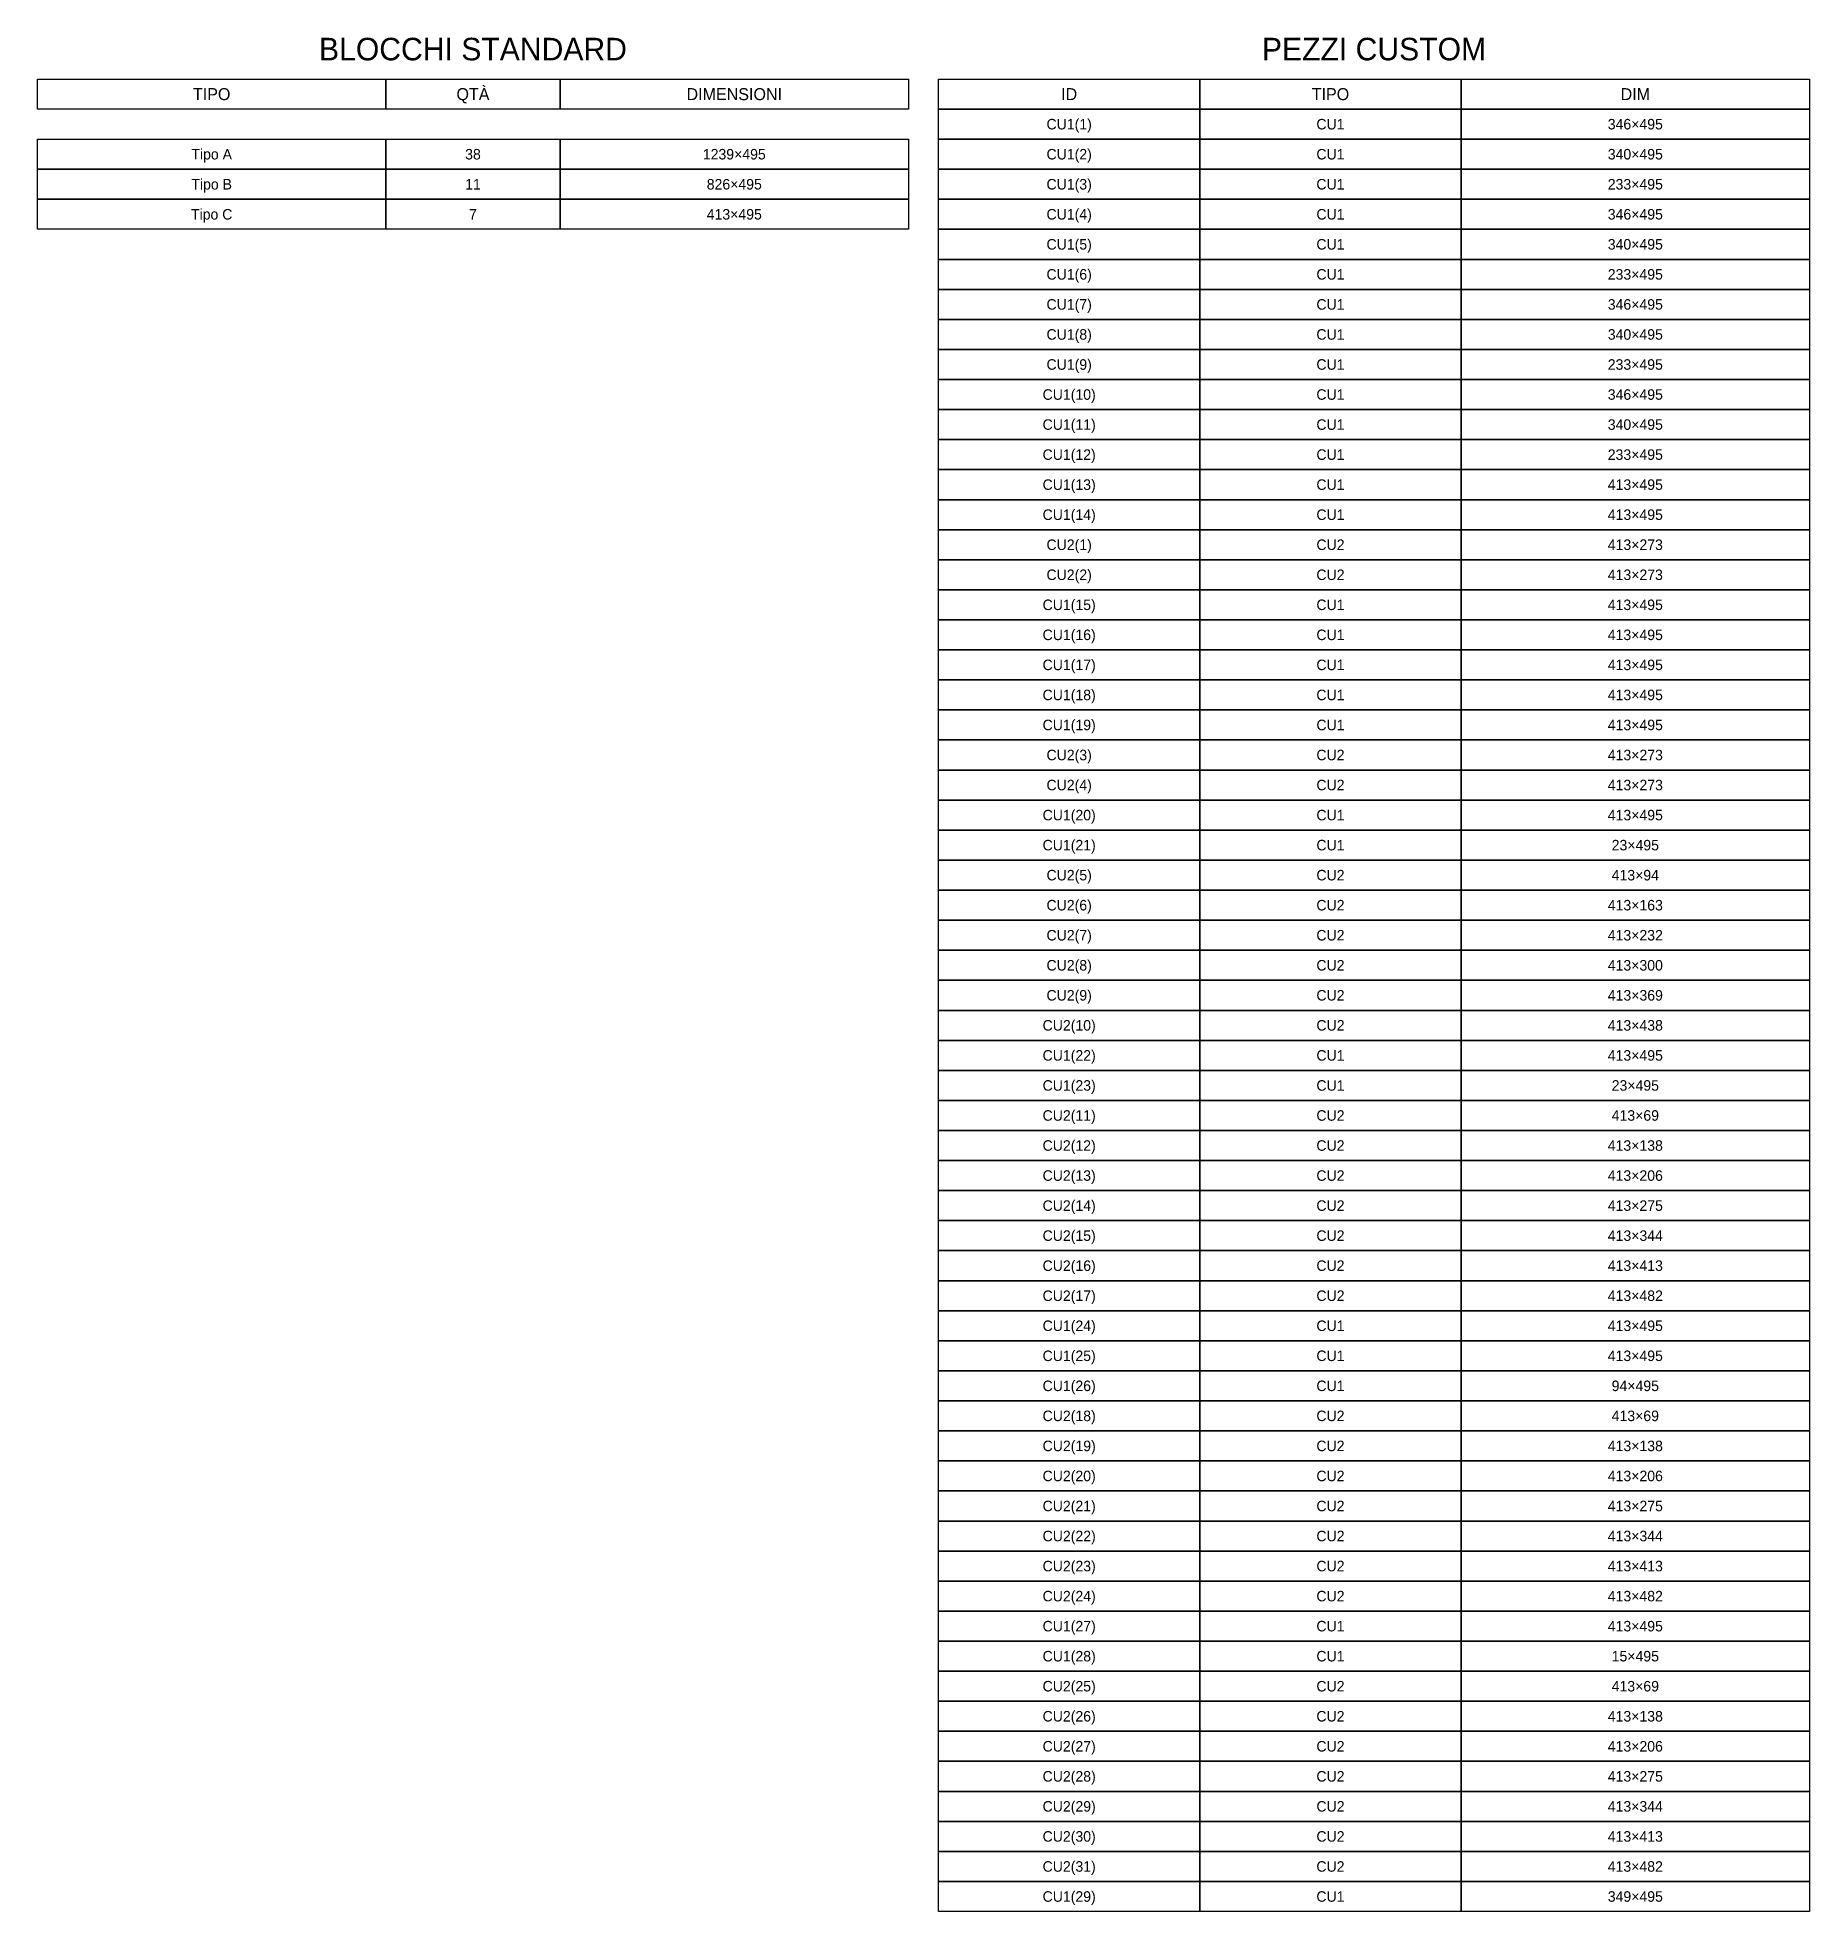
# Model space of a CAD drawing. Header units: metres. Extents: x -299 to 22806, y -29660 to 5454.
# Drawn here: x 0 to 11800, y -13700 to -1223 of the extents above; entities that cross this region are included whole.
import ezdxf
from ezdxf.enums import TextEntityAlignment as Align

# ---------------------------------------------------------------- set-up
doc = ezdxf.new("R2010")
doc.units = ezdxf.units.M
doc.layers.add('CARTIGLIO', color=7, linetype='Continuous')
doc.layers.add('TESTI', color=7, linetype='Continuous')

msp = doc.modelspace()

# ---------------------------------------------------------------- texts
at = {"layer": 'TESTI'}
for s, height, p in [('BLOCCHI STANDARD', 150, (2900, -1300)), ('PEZZI CUSTOM', 150, (8900, -1300)), ('TIPO', 80, (1160, -1600)), ('QTÀ', 80, (2900, -1600)), ('DIMENSIONI', 80, (4640, -1600)), ('ID', 80, (6870, -1600)), ('TIPO', 80, (8610, -1600)), ('DIM', 80, (10640, -1600)), ('CU1(1)', 70, (6870, -1800)), ('CU1', 70, (8610, -1800)), ('346×495', 70, (10640, -1800)), ('Tipo A', 70, (1160, -2000)), ('38', 70, (2900, -2000)), ('1239×495', 70, (4640, -2000)), ('CU1(2)', 70, (6870, -2000)), ('CU1', 70, (8610, -2000)), ('340×495', 70, (10640, -2000)), ('Tipo B', 70, (1160, -2200)), ('11', 70, (2900, -2200)), ('826×495', 70, (4640, -2200)), ('CU1(3)', 70, (6870, -2200)), ('CU1', 70, (8610, -2200)), ('233×495', 70, (10640, -2200)), ('Tipo C', 70, (1160, -2400)), ('7', 70, (2900, -2400)), ('413×495', 70, (4640, -2400)), ('CU1(4)', 70, (6870, -2400)), ('CU1', 70, (8610, -2400)), ('346×495', 70, (10640, -2400)), ('CU1(5)', 70, (6870, -2600)), ('CU1', 70, (8610, -2600)), ('340×495', 70, (10640, -2600)), ('CU1(6)', 70, (6870, -2800)), ('CU1', 70, (8610, -2800)), ('233×495', 70, (10640, -2800)), ('CU1(7)', 70, (6870, -3000)), ('CU1', 70, (8610, -3000)), ('346×495', 70, (10640, -3000)), ('CU1(8)', 70, (6870, -3200)), ('CU1', 70, (8610, -3200)), ('340×495', 70, (10640, -3200)), ('CU1(9)', 70, (6870, -3400)), ('CU1', 70, (8610, -3400)), ('233×495', 70, (10640, -3400)), ('CU1(10)', 70, (6870, -3600)), ('CU1', 70, (8610, -3600)), ('346×495', 70, (10640, -3600)), ('CU1(11)', 70, (6870, -3800)), ('CU1', 70, (8610, -3800)), ('340×495', 70, (10640, -3800)), ('CU1(12)', 70, (6870, -4000)), ('CU1', 70, (8610, -4000)), ('233×495', 70, (10640, -4000)), ('CU1(13)', 70, (6870, -4200)), ('CU1', 70, (8610, -4200)), ('413×495', 70, (10640, -4200)), ('CU1(14)', 70, (6870, -4400)), ('CU1', 70, (8610, -4400)), ('413×495', 70, (10640, -4400)), ('CU2(1)', 70, (6870, -4600)), ('CU2', 70, (8610, -4600)), ('413×273', 70, (10640, -4600)), ('CU2(2)', 70, (6870, -4800)), ('CU2', 70, (8610, -4800)), ('413×273', 70, (10640, -4800)), ('CU1(15)', 70, (6870, -5000)), ('CU1', 70, (8610, -5000)), ('413×495', 70, (10640, -5000)), ('CU1(16)', 70, (6870, -5200)), ('CU1', 70, (8610, -5200)), ('413×495', 70, (10640, -5200)), ('CU1(17)', 70, (6870, -5400)), ('CU1', 70, (8610, -5400)), ('413×495', 70, (10640, -5400)), ('CU1(18)', 70, (6870, -5600)), ('CU1', 70, (8610, -5600)), ('413×495', 70, (10640, -5600)), ('CU1(19)', 70, (6870, -5800)), ('CU1', 70, (8610, -5800)), ('413×495', 70, (10640, -5800)), ('CU2(3)', 70, (6870, -6000)), ('CU2', 70, (8610, -6000)), ('413×273', 70, (10640, -6000)), ('CU2(4)', 70, (6870, -6200)), ('CU2', 70, (8610, -6200)), ('413×273', 70, (10640, -6200)), ('CU1(20)', 70, (6870, -6400)), ('CU1', 70, (8610, -6400)), ('413×495', 70, (10640, -6400)), ('CU1(21)', 70, (6870, -6600)), ('CU1', 70, (8610, -6600)), ('23×495', 70, (10640, -6600)), ('CU2(5)', 70, (6870, -6800)), ('CU2', 70, (8610, -6800)), ('413×94', 70, (10640, -6800)), ('CU2(6)', 70, (6870, -7000)), ('CU2', 70, (8610, -7000)), ('413×163', 70, (10640, -7000)), ('CU2(7)', 70, (6870, -7200)), ('CU2', 70, (8610, -7200)), ('413×232', 70, (10640, -7200)), ('CU2(8)', 70, (6870, -7400)), ('CU2', 70, (8610, -7400)), ('413×300', 70, (10640, -7400)), ('CU2(9)', 70, (6870, -7600)), ('CU2', 70, (8610, -7600)), ('413×369', 70, (10640, -7600)), ('CU2(10)', 70, (6870, -7800)), ('CU2', 70, (8610, -7800)), ('413×438', 70, (10640, -7800)), ('CU1(22)', 70, (6870, -8000)), ('CU1', 70, (8610, -8000)), ('413×495', 70, (10640, -8000)), ('CU1(23)', 70, (6870, -8200)), ('CU1', 70, (8610, -8200)), ('23×495', 70, (10640, -8200)), ('CU2(11)', 70, (6870, -8400)), ('CU2', 70, (8610, -8400)), ('413×69', 70, (10640, -8400)), ('CU2(12)', 70, (6870, -8600)), ('CU2', 70, (8610, -8600)), ('413×138', 70, (10640, -8600)), ('CU2(13)', 70, (6870, -8800)), ('CU2', 70, (8610, -8800)), ('413×206', 70, (10640, -8800)), ('CU2(14)', 70, (6870, -9000)), ('CU2', 70, (8610, -9000)), ('413×275', 70, (10640, -9000)), ('CU2(15)', 70, (6870, -9200)), ('CU2', 70, (8610, -9200)), ('413×344', 70, (10640, -9200)), ('CU2(16)', 70, (6870, -9400)), ('CU2', 70, (8610, -9400)), ('413×413', 70, (10640, -9400)), ('CU2(17)', 70, (6870, -9600)), ('CU2', 70, (8610, -9600)), ('413×482', 70, (10640, -9600)), ('CU1(24)', 70, (6870, -9800)), ('CU1', 70, (8610, -9800)), ('413×495', 70, (10640, -9800)), ('CU1(25)', 70, (6870, -10000)), ('CU1', 70, (8610, -10000)), ('413×495', 70, (10640, -10000)), ('CU1(26)', 70, (6870, -10200)), ('CU1', 70, (8610, -10200)), ('94×495', 70, (10640, -10200)), ('CU2(18)', 70, (6870, -10400)), ('CU2', 70, (8610, -10400)), ('413×69', 70, (10640, -10400)), ('CU2(19)', 70, (6870, -10600)), ('CU2', 70, (8610, -10600)), ('413×138', 70, (10640, -10600)), ('CU2(20)', 70, (6870, -10800)), ('CU2', 70, (8610, -10800)), ('413×206', 70, (10640, -10800)), ('CU2(21)', 70, (6870, -11000)), ('CU2', 70, (8610, -11000)), ('413×275', 70, (10640, -11000)), ('CU2(22)', 70, (6870, -11200)), ('CU2', 70, (8610, -11200)), ('413×344', 70, (10640, -11200)), ('CU2(23)', 70, (6870, -11400)), ('CU2', 70, (8610, -11400)), ('413×413', 70, (10640, -11400)), ('CU2(24)', 70, (6870, -11600)), ('CU2', 70, (8610, -11600)), ('413×482', 70, (10640, -11600)), ('CU1(27)', 70, (6870, -11800)), ('CU1', 70, (8610, -11800)), ('413×495', 70, (10640, -11800)), ('CU1(28)', 70, (6870, -12000)), ('CU1', 70, (8610, -12000)), ('15×495', 70, (10640, -12000)), ('CU2(25)', 70, (6870, -12200)), ('CU2', 70, (8610, -12200)), ('413×69', 70, (10640, -12200)), ('CU2(26)', 70, (6870, -12400)), ('CU2', 70, (8610, -12400)), ('413×138', 70, (10640, -12400)), ('CU2(27)', 70, (6870, -12600)), ('CU2', 70, (8610, -12600)), ('413×206', 70, (10640, -12600)), ('CU2(28)', 70, (6870, -12800)), ('CU2', 70, (8610, -12800)), ('413×275', 70, (10640, -12800)), ('CU2(29)', 70, (6870, -13000)), ('CU2', 70, (8610, -13000)), ('413×344', 70, (10640, -13000)), ('CU2(30)', 70, (6870, -13200)), ('CU2', 70, (8610, -13200)), ('413×413', 70, (10640, -13200)), ('CU2(31)', 70, (6870, -13400)), ('CU2', 70, (8610, -13400)), ('413×482', 70, (10640, -13400)), ('CU1(29)', 70, (6870, -13600)), ('CU1', 70, (8610, -13600)), ('349×495', 70, (10640, -13600))]:
    msp.add_text(s, height=height, dxfattribs=at).set_placement(p, align=Align.MIDDLE_CENTER)

# ---------------------------------------------------------------- linework, layer by layer
at = {"layer": 'CARTIGLIO'}
for points in [[(0, -1500), (2320, -1500), (2320, -1700), (0, -1700), (0, -1500)], [(2320, -1500), (3480, -1500), (3480, -1700), (2320, -1700), (2320, -1500)], [(3480, -1500), (5800, -1500), (5800, -1700), (3480, -1700), (3480, -1500)], [(6000, -1500), (7740, -1500), (7740, -1700), (6000, -1700), (6000, -1500)], [(7740, -1500), (9480, -1500), (9480, -1700), (7740, -1700), (7740, -1500)], [(9480, -1500), (11800, -1500), (11800, -1700), (9480, -1700), (9480, -1500)], [(6000, -1700), (7740, -1700), (7740, -1900), (6000, -1900), (6000, -1700)], [(7740, -1700), (9480, -1700), (9480, -1900), (7740, -1900), (7740, -1700)], [(9480, -1700), (11800, -1700), (11800, -1900), (9480, -1900), (9480, -1700)], [(0, -1900), (2320, -1900), (2320, -2100), (0, -2100), (0, -1900)], [(2320, -1900), (3480, -1900), (3480, -2100), (2320, -2100), (2320, -1900)], [(3480, -1900), (5800, -1900), (5800, -2100), (3480, -2100), (3480, -1900)], [(6000, -1900), (7740, -1900), (7740, -2100), (6000, -2100), (6000, -1900)], [(7740, -1900), (9480, -1900), (9480, -2100), (7740, -2100), (7740, -1900)], [(9480, -1900), (11800, -1900), (11800, -2100), (9480, -2100), (9480, -1900)], [(0, -2100), (2320, -2100), (2320, -2300), (0, -2300), (0, -2100)], [(2320, -2100), (3480, -2100), (3480, -2300), (2320, -2300), (2320, -2100)], [(3480, -2100), (5800, -2100), (5800, -2300), (3480, -2300), (3480, -2100)], [(6000, -2100), (7740, -2100), (7740, -2300), (6000, -2300), (6000, -2100)], [(7740, -2100), (9480, -2100), (9480, -2300), (7740, -2300), (7740, -2100)], [(9480, -2100), (11800, -2100), (11800, -2300), (9480, -2300), (9480, -2100)], [(0, -2300), (2320, -2300), (2320, -2500), (0, -2500), (0, -2300)], [(2320, -2300), (3480, -2300), (3480, -2500), (2320, -2500), (2320, -2300)], [(3480, -2300), (5800, -2300), (5800, -2500), (3480, -2500), (3480, -2300)], [(6000, -2300), (7740, -2300), (7740, -2500), (6000, -2500), (6000, -2300)], [(7740, -2300), (9480, -2300), (9480, -2500), (7740, -2500), (7740, -2300)], [(9480, -2300), (11800, -2300), (11800, -2500), (9480, -2500), (9480, -2300)], [(6000, -2500), (7740, -2500), (7740, -2700), (6000, -2700), (6000, -2500)], [(7740, -2500), (9480, -2500), (9480, -2700), (7740, -2700), (7740, -2500)], [(9480, -2500), (11800, -2500), (11800, -2700), (9480, -2700), (9480, -2500)], [(6000, -2700), (7740, -2700), (7740, -2900), (6000, -2900), (6000, -2700)], [(7740, -2700), (9480, -2700), (9480, -2900), (7740, -2900), (7740, -2700)], [(9480, -2700), (11800, -2700), (11800, -2900), (9480, -2900), (9480, -2700)], [(6000, -2900), (7740, -2900), (7740, -3100), (6000, -3100), (6000, -2900)], [(7740, -2900), (9480, -2900), (9480, -3100), (7740, -3100), (7740, -2900)], [(9480, -2900), (11800, -2900), (11800, -3100), (9480, -3100), (9480, -2900)], [(6000, -3100), (7740, -3100), (7740, -3300), (6000, -3300), (6000, -3100)], [(7740, -3100), (9480, -3100), (9480, -3300), (7740, -3300), (7740, -3100)], [(9480, -3100), (11800, -3100), (11800, -3300), (9480, -3300), (9480, -3100)], [(6000, -3300), (7740, -3300), (7740, -3500), (6000, -3500), (6000, -3300)], [(7740, -3300), (9480, -3300), (9480, -3500), (7740, -3500), (7740, -3300)], [(9480, -3300), (11800, -3300), (11800, -3500), (9480, -3500), (9480, -3300)], [(6000, -3500), (7740, -3500), (7740, -3700), (6000, -3700), (6000, -3500)], [(7740, -3500), (9480, -3500), (9480, -3700), (7740, -3700), (7740, -3500)], [(9480, -3500), (11800, -3500), (11800, -3700), (9480, -3700), (9480, -3500)], [(6000, -3700), (7740, -3700), (7740, -3900), (6000, -3900), (6000, -3700)], [(7740, -3700), (9480, -3700), (9480, -3900), (7740, -3900), (7740, -3700)], [(9480, -3700), (11800, -3700), (11800, -3900), (9480, -3900), (9480, -3700)], [(6000, -3900), (7740, -3900), (7740, -4100), (6000, -4100), (6000, -3900)], [(7740, -3900), (9480, -3900), (9480, -4100), (7740, -4100), (7740, -3900)], [(9480, -3900), (11800, -3900), (11800, -4100), (9480, -4100), (9480, -3900)], [(6000, -4100), (7740, -4100), (7740, -4300), (6000, -4300), (6000, -4100)], [(7740, -4100), (9480, -4100), (9480, -4300), (7740, -4300), (7740, -4100)], [(9480, -4100), (11800, -4100), (11800, -4300), (9480, -4300), (9480, -4100)], [(6000, -4300), (7740, -4300), (7740, -4500), (6000, -4500), (6000, -4300)], [(7740, -4300), (9480, -4300), (9480, -4500), (7740, -4500), (7740, -4300)], [(9480, -4300), (11800, -4300), (11800, -4500), (9480, -4500), (9480, -4300)], [(6000, -4500), (7740, -4500), (7740, -4700), (6000, -4700), (6000, -4500)], [(7740, -4500), (9480, -4500), (9480, -4700), (7740, -4700), (7740, -4500)], [(9480, -4500), (11800, -4500), (11800, -4700), (9480, -4700), (9480, -4500)], [(6000, -4700), (7740, -4700), (7740, -4900), (6000, -4900), (6000, -4700)], [(7740, -4700), (9480, -4700), (9480, -4900), (7740, -4900), (7740, -4700)], [(9480, -4700), (11800, -4700), (11800, -4900), (9480, -4900), (9480, -4700)], [(6000, -4900), (7740, -4900), (7740, -5100), (6000, -5100), (6000, -4900)], [(7740, -4900), (9480, -4900), (9480, -5100), (7740, -5100), (7740, -4900)], [(9480, -4900), (11800, -4900), (11800, -5100), (9480, -5100), (9480, -4900)], [(6000, -5100), (7740, -5100), (7740, -5300), (6000, -5300), (6000, -5100)], [(7740, -5100), (9480, -5100), (9480, -5300), (7740, -5300), (7740, -5100)], [(9480, -5100), (11800, -5100), (11800, -5300), (9480, -5300), (9480, -5100)], [(6000, -5300), (7740, -5300), (7740, -5500), (6000, -5500), (6000, -5300)], [(7740, -5300), (9480, -5300), (9480, -5500), (7740, -5500), (7740, -5300)], [(9480, -5300), (11800, -5300), (11800, -5500), (9480, -5500), (9480, -5300)], [(6000, -5500), (7740, -5500), (7740, -5700), (6000, -5700), (6000, -5500)], [(7740, -5500), (9480, -5500), (9480, -5700), (7740, -5700), (7740, -5500)], [(9480, -5500), (11800, -5500), (11800, -5700), (9480, -5700), (9480, -5500)], [(6000, -5700), (7740, -5700), (7740, -5900), (6000, -5900), (6000, -5700)], [(7740, -5700), (9480, -5700), (9480, -5900), (7740, -5900), (7740, -5700)], [(9480, -5700), (11800, -5700), (11800, -5900), (9480, -5900), (9480, -5700)], [(6000, -5900), (7740, -5900), (7740, -6100), (6000, -6100), (6000, -5900)], [(7740, -5900), (9480, -5900), (9480, -6100), (7740, -6100), (7740, -5900)], [(9480, -5900), (11800, -5900), (11800, -6100), (9480, -6100), (9480, -5900)], [(6000, -6100), (7740, -6100), (7740, -6300), (6000, -6300), (6000, -6100)], [(7740, -6100), (9480, -6100), (9480, -6300), (7740, -6300), (7740, -6100)], [(9480, -6100), (11800, -6100), (11800, -6300), (9480, -6300), (9480, -6100)], [(6000, -6300), (7740, -6300), (7740, -6500), (6000, -6500), (6000, -6300)], [(7740, -6300), (9480, -6300), (9480, -6500), (7740, -6500), (7740, -6300)], [(9480, -6300), (11800, -6300), (11800, -6500), (9480, -6500), (9480, -6300)], [(6000, -6500), (7740, -6500), (7740, -6700), (6000, -6700), (6000, -6500)], [(7740, -6500), (9480, -6500), (9480, -6700), (7740, -6700), (7740, -6500)], [(9480, -6500), (11800, -6500), (11800, -6700), (9480, -6700), (9480, -6500)], [(6000, -6700), (7740, -6700), (7740, -6900), (6000, -6900), (6000, -6700)], [(7740, -6700), (9480, -6700), (9480, -6900), (7740, -6900), (7740, -6700)], [(9480, -6700), (11800, -6700), (11800, -6900), (9480, -6900), (9480, -6700)], [(6000, -6900), (7740, -6900), (7740, -7100), (6000, -7100), (6000, -6900)], [(7740, -6900), (9480, -6900), (9480, -7100), (7740, -7100), (7740, -6900)], [(9480, -6900), (11800, -6900), (11800, -7100), (9480, -7100), (9480, -6900)], [(6000, -7100), (7740, -7100), (7740, -7300), (6000, -7300), (6000, -7100)], [(7740, -7100), (9480, -7100), (9480, -7300), (7740, -7300), (7740, -7100)], [(9480, -7100), (11800, -7100), (11800, -7300), (9480, -7300), (9480, -7100)], [(6000, -7300), (7740, -7300), (7740, -7500), (6000, -7500), (6000, -7300)], [(7740, -7300), (9480, -7300), (9480, -7500), (7740, -7500), (7740, -7300)], [(9480, -7300), (11800, -7300), (11800, -7500), (9480, -7500), (9480, -7300)], [(6000, -7500), (7740, -7500), (7740, -7700), (6000, -7700), (6000, -7500)], [(7740, -7500), (9480, -7500), (9480, -7700), (7740, -7700), (7740, -7500)], [(9480, -7500), (11800, -7500), (11800, -7700), (9480, -7700), (9480, -7500)], [(6000, -7700), (7740, -7700), (7740, -7900), (6000, -7900), (6000, -7700)], [(7740, -7700), (9480, -7700), (9480, -7900), (7740, -7900), (7740, -7700)], [(9480, -7700), (11800, -7700), (11800, -7900), (9480, -7900), (9480, -7700)], [(6000, -7900), (7740, -7900), (7740, -8100), (6000, -8100), (6000, -7900)], [(7740, -7900), (9480, -7900), (9480, -8100), (7740, -8100), (7740, -7900)], [(9480, -7900), (11800, -7900), (11800, -8100), (9480, -8100), (9480, -7900)], [(6000, -8100), (7740, -8100), (7740, -8300), (6000, -8300), (6000, -8100)], [(7740, -8100), (9480, -8100), (9480, -8300), (7740, -8300), (7740, -8100)], [(9480, -8100), (11800, -8100), (11800, -8300), (9480, -8300), (9480, -8100)], [(6000, -8300), (7740, -8300), (7740, -8500), (6000, -8500), (6000, -8300)], [(7740, -8300), (9480, -8300), (9480, -8500), (7740, -8500), (7740, -8300)], [(9480, -8300), (11800, -8300), (11800, -8500), (9480, -8500), (9480, -8300)], [(6000, -8500), (7740, -8500), (7740, -8700), (6000, -8700), (6000, -8500)], [(7740, -8500), (9480, -8500), (9480, -8700), (7740, -8700), (7740, -8500)], [(9480, -8500), (11800, -8500), (11800, -8700), (9480, -8700), (9480, -8500)], [(6000, -8700), (7740, -8700), (7740, -8900), (6000, -8900), (6000, -8700)], [(7740, -8700), (9480, -8700), (9480, -8900), (7740, -8900), (7740, -8700)], [(9480, -8700), (11800, -8700), (11800, -8900), (9480, -8900), (9480, -8700)], [(6000, -8900), (7740, -8900), (7740, -9100), (6000, -9100), (6000, -8900)], [(7740, -8900), (9480, -8900), (9480, -9100), (7740, -9100), (7740, -8900)], [(9480, -8900), (11800, -8900), (11800, -9100), (9480, -9100), (9480, -8900)], [(6000, -9100), (7740, -9100), (7740, -9300), (6000, -9300), (6000, -9100)], [(7740, -9100), (9480, -9100), (9480, -9300), (7740, -9300), (7740, -9100)], [(9480, -9100), (11800, -9100), (11800, -9300), (9480, -9300), (9480, -9100)], [(6000, -9300), (7740, -9300), (7740, -9500), (6000, -9500), (6000, -9300)], [(7740, -9300), (9480, -9300), (9480, -9500), (7740, -9500), (7740, -9300)], [(9480, -9300), (11800, -9300), (11800, -9500), (9480, -9500), (9480, -9300)], [(6000, -9500), (7740, -9500), (7740, -9700), (6000, -9700), (6000, -9500)], [(7740, -9500), (9480, -9500), (9480, -9700), (7740, -9700), (7740, -9500)], [(9480, -9500), (11800, -9500), (11800, -9700), (9480, -9700), (9480, -9500)], [(6000, -9700), (7740, -9700), (7740, -9900), (6000, -9900), (6000, -9700)], [(7740, -9700), (9480, -9700), (9480, -9900), (7740, -9900), (7740, -9700)], [(9480, -9700), (11800, -9700), (11800, -9900), (9480, -9900), (9480, -9700)], [(6000, -9900), (7740, -9900), (7740, -10100), (6000, -10100), (6000, -9900)], [(7740, -9900), (9480, -9900), (9480, -10100), (7740, -10100), (7740, -9900)], [(9480, -9900), (11800, -9900), (11800, -10100), (9480, -10100), (9480, -9900)], [(6000, -10100), (7740, -10100), (7740, -10300), (6000, -10300), (6000, -10100)], [(7740, -10100), (9480, -10100), (9480, -10300), (7740, -10300), (7740, -10100)], [(9480, -10100), (11800, -10100), (11800, -10300), (9480, -10300), (9480, -10100)], [(6000, -10300), (7740, -10300), (7740, -10500), (6000, -10500), (6000, -10300)], [(7740, -10300), (9480, -10300), (9480, -10500), (7740, -10500), (7740, -10300)], [(9480, -10300), (11800, -10300), (11800, -10500), (9480, -10500), (9480, -10300)], [(6000, -10500), (7740, -10500), (7740, -10700), (6000, -10700), (6000, -10500)], [(7740, -10500), (9480, -10500), (9480, -10700), (7740, -10700), (7740, -10500)], [(9480, -10500), (11800, -10500), (11800, -10700), (9480, -10700), (9480, -10500)], [(6000, -10700), (7740, -10700), (7740, -10900), (6000, -10900), (6000, -10700)], [(7740, -10700), (9480, -10700), (9480, -10900), (7740, -10900), (7740, -10700)], [(9480, -10700), (11800, -10700), (11800, -10900), (9480, -10900), (9480, -10700)], [(6000, -10900), (7740, -10900), (7740, -11100), (6000, -11100), (6000, -10900)], [(7740, -10900), (9480, -10900), (9480, -11100), (7740, -11100), (7740, -10900)], [(9480, -10900), (11800, -10900), (11800, -11100), (9480, -11100), (9480, -10900)], [(6000, -11100), (7740, -11100), (7740, -11300), (6000, -11300), (6000, -11100)], [(7740, -11100), (9480, -11100), (9480, -11300), (7740, -11300), (7740, -11100)], [(9480, -11100), (11800, -11100), (11800, -11300), (9480, -11300), (9480, -11100)], [(6000, -11300), (7740, -11300), (7740, -11500), (6000, -11500), (6000, -11300)], [(7740, -11300), (9480, -11300), (9480, -11500), (7740, -11500), (7740, -11300)], [(9480, -11300), (11800, -11300), (11800, -11500), (9480, -11500), (9480, -11300)], [(6000, -11500), (7740, -11500), (7740, -11700), (6000, -11700), (6000, -11500)], [(7740, -11500), (9480, -11500), (9480, -11700), (7740, -11700), (7740, -11500)], [(9480, -11500), (11800, -11500), (11800, -11700), (9480, -11700), (9480, -11500)], [(6000, -11700), (7740, -11700), (7740, -11900), (6000, -11900), (6000, -11700)], [(7740, -11700), (9480, -11700), (9480, -11900), (7740, -11900), (7740, -11700)], [(9480, -11700), (11800, -11700), (11800, -11900), (9480, -11900), (9480, -11700)], [(6000, -11900), (7740, -11900), (7740, -12100), (6000, -12100), (6000, -11900)], [(7740, -11900), (9480, -11900), (9480, -12100), (7740, -12100), (7740, -11900)], [(9480, -11900), (11800, -11900), (11800, -12100), (9480, -12100), (9480, -11900)], [(6000, -12100), (7740, -12100), (7740, -12300), (6000, -12300), (6000, -12100)], [(7740, -12100), (9480, -12100), (9480, -12300), (7740, -12300), (7740, -12100)], [(9480, -12100), (11800, -12100), (11800, -12300), (9480, -12300), (9480, -12100)], [(6000, -12300), (7740, -12300), (7740, -12500), (6000, -12500), (6000, -12300)], [(7740, -12300), (9480, -12300), (9480, -12500), (7740, -12500), (7740, -12300)], [(9480, -12300), (11800, -12300), (11800, -12500), (9480, -12500), (9480, -12300)], [(6000, -12500), (7740, -12500), (7740, -12700), (6000, -12700), (6000, -12500)], [(7740, -12500), (9480, -12500), (9480, -12700), (7740, -12700), (7740, -12500)], [(9480, -12500), (11800, -12500), (11800, -12700), (9480, -12700), (9480, -12500)], [(6000, -12700), (7740, -12700), (7740, -12900), (6000, -12900), (6000, -12700)], [(7740, -12700), (9480, -12700), (9480, -12900), (7740, -12900), (7740, -12700)], [(9480, -12700), (11800, -12700), (11800, -12900), (9480, -12900), (9480, -12700)], [(6000, -12900), (7740, -12900), (7740, -13100), (6000, -13100), (6000, -12900)], [(7740, -12900), (9480, -12900), (9480, -13100), (7740, -13100), (7740, -12900)], [(9480, -12900), (11800, -12900), (11800, -13100), (9480, -13100), (9480, -12900)], [(6000, -13100), (7740, -13100), (7740, -13300), (6000, -13300), (6000, -13100)], [(7740, -13100), (9480, -13100), (9480, -13300), (7740, -13300), (7740, -13100)], [(9480, -13100), (11800, -13100), (11800, -13300), (9480, -13300), (9480, -13100)], [(6000, -13300), (7740, -13300), (7740, -13500), (6000, -13500), (6000, -13300)], [(7740, -13300), (9480, -13300), (9480, -13500), (7740, -13500), (7740, -13300)], [(9480, -13300), (11800, -13300), (11800, -13500), (9480, -13500), (9480, -13300)], [(6000, -13500), (7740, -13500), (7740, -13700), (6000, -13700), (6000, -13500)], [(7740, -13500), (9480, -13500), (9480, -13700), (7740, -13700), (7740, -13500)], [(9480, -13500), (11800, -13500), (11800, -13700), (9480, -13700), (9480, -13500)]]:
    msp.add_lwpolyline(points, dxfattribs=at)

msp.set_redraw_order([(e.dxf.handle, doc.entitydb.next_handle()) for e in msp.query("TEXT MTEXT ATTDEF DIMENSION ARC_DIMENSION")])  # texts and dimensions are drawn at this point

doc.saveas('drawing.dxf')
